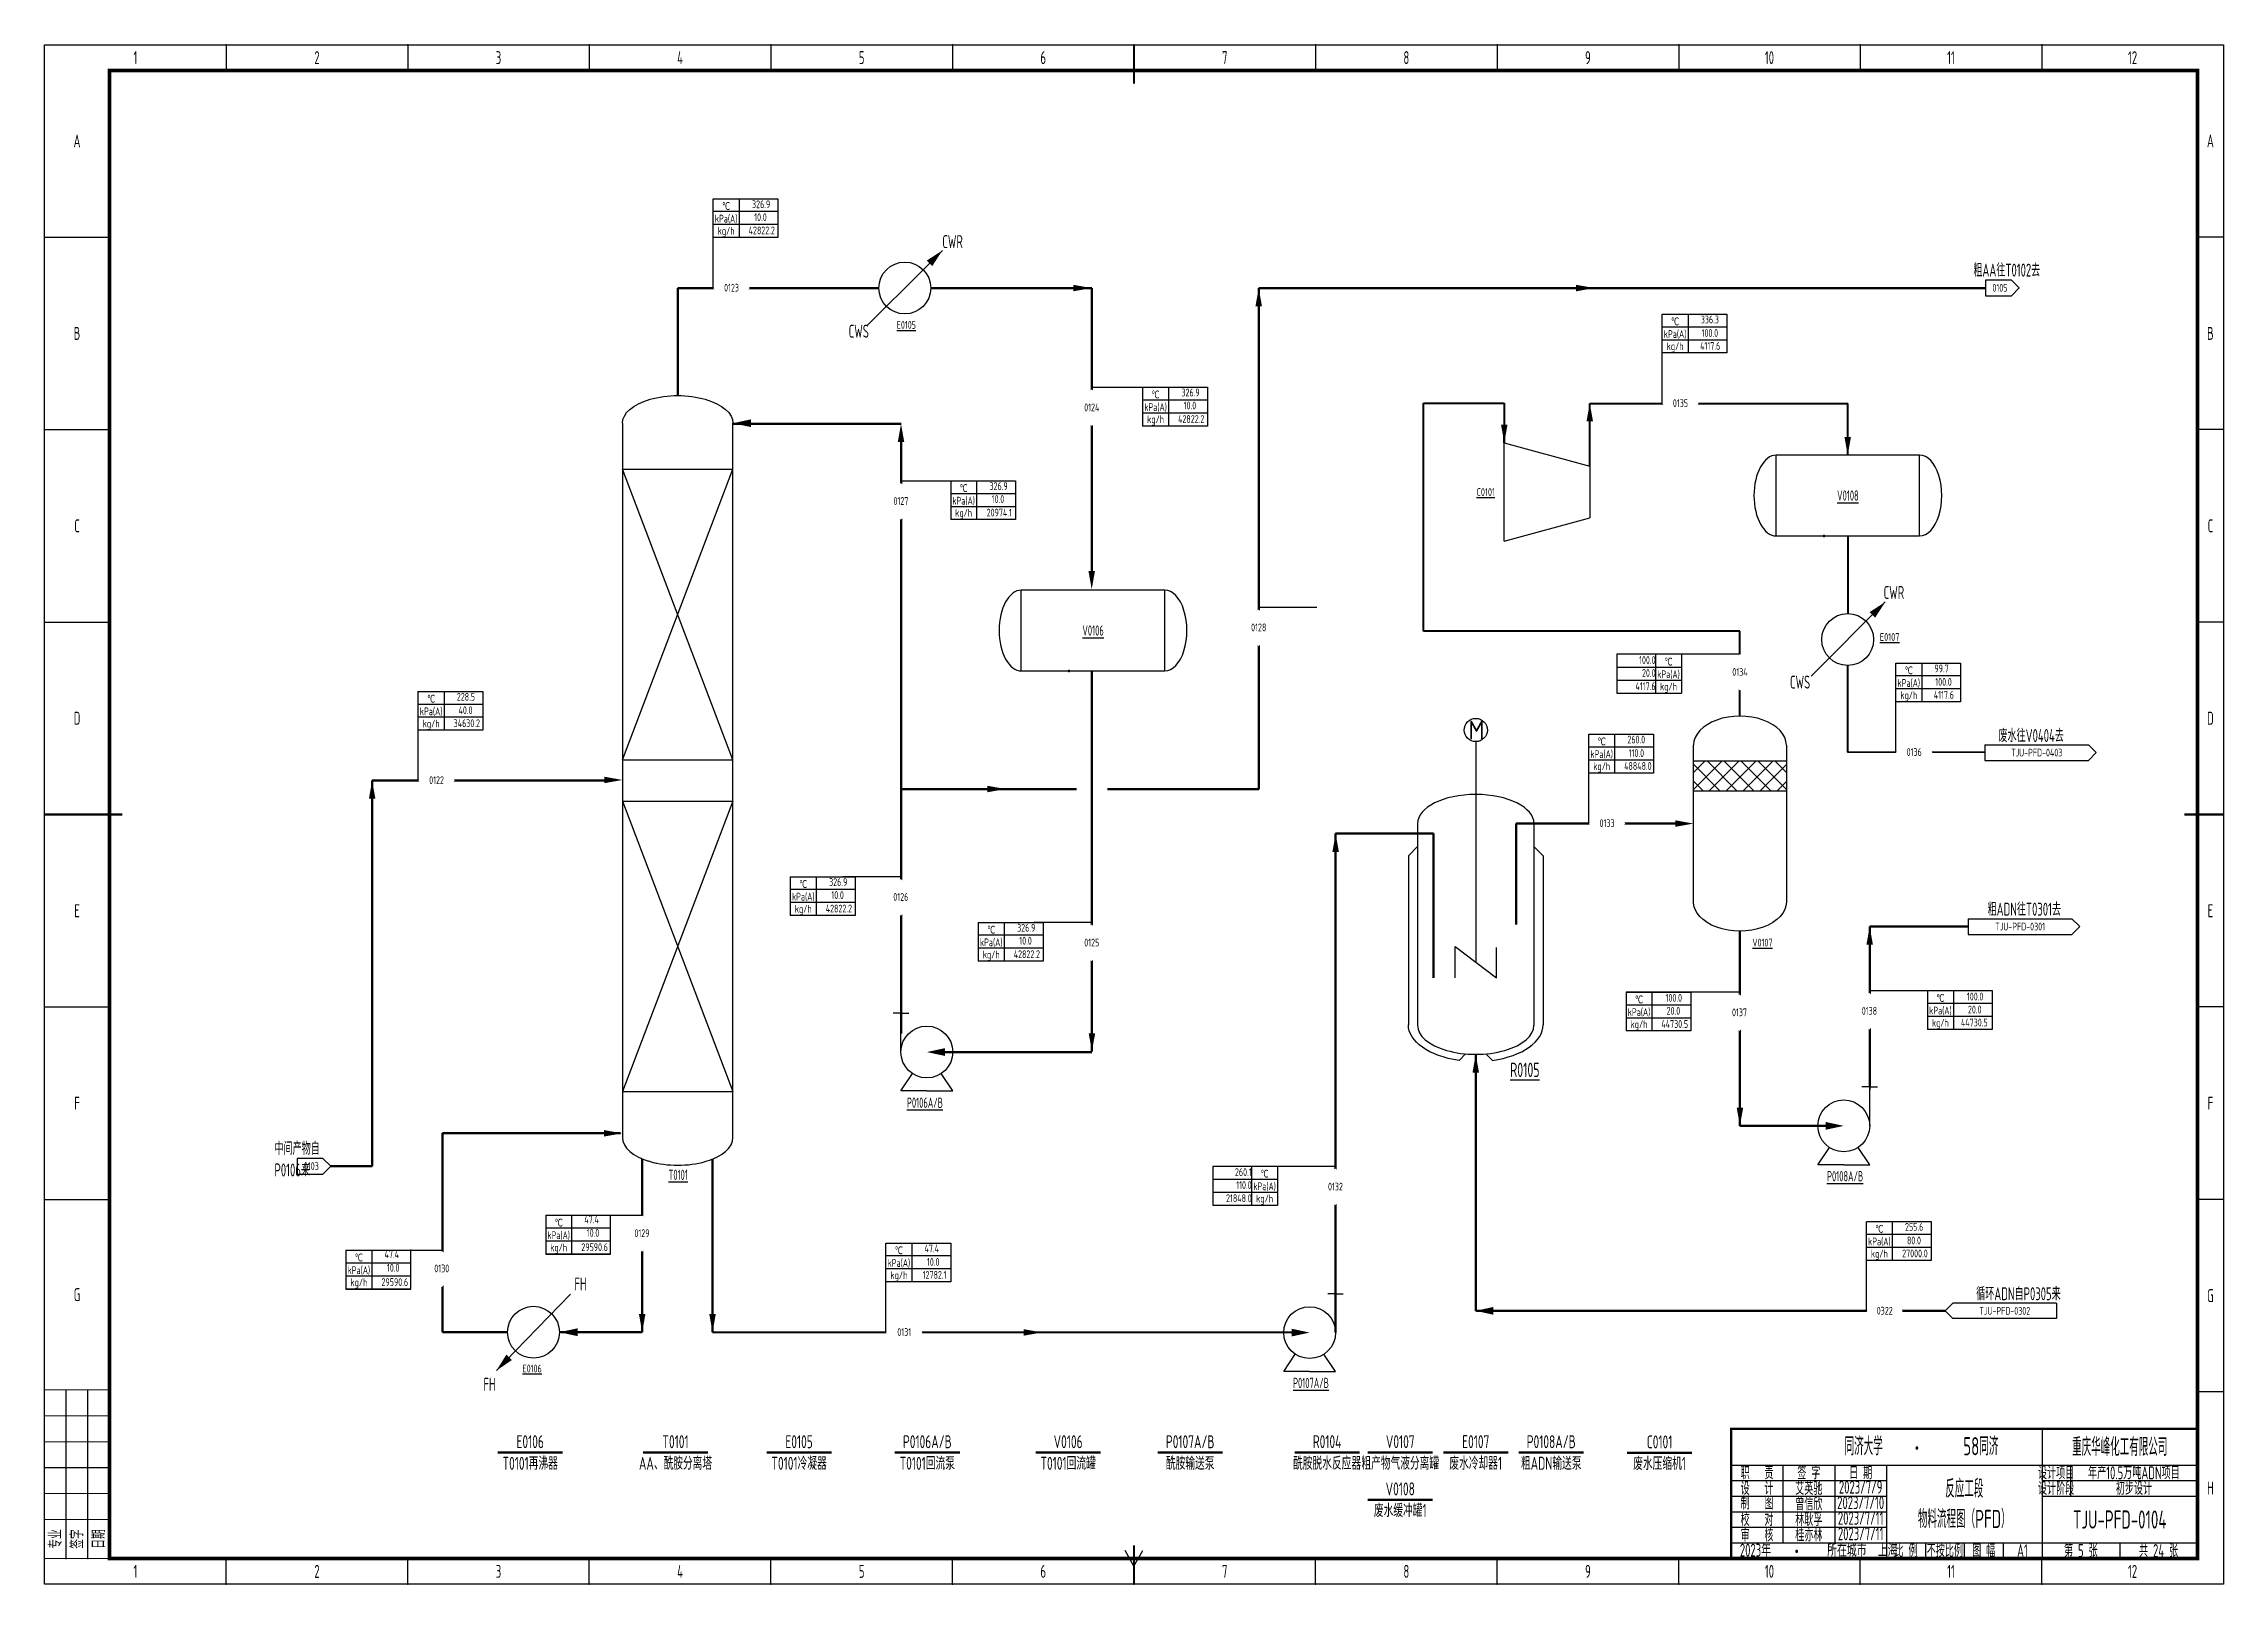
# Model space of a CAD drawing. Header units: millimetres. Extents: x 442 to 10185, y 1370 to 5122.
# Drawn here: x 4138 to 4980, y 3772 to 4367 of the extents above; entities that cross this region are included whole.
import ezdxf

# ---------------------------------------------------------------- set-up
doc = ezdxf.new("R2010")
doc.units = ezdxf.units.MM
doc.set_wipeout_variables(frame=1)
for name, color, linetype, lineweight in [('01-主物流线-粗实线', 132, 'Continuous', 80), ('01-文本 @ 1', 7, 'Continuous', 25), ('02-次要物流线-中粗线', 30, 'Continuous', 40), ('03-设备外轮廓线-细实线', 7, 'Continuous', 25), ('04-设备内部件-细实线', 181, 'Continuous', 25), ('05-图框与标题栏', 7, 'Continuous', 25), ('06-箭头', 7, 'Continuous', 25), ('07-箭头', 7, 'Continuous', 25), ('08-进出物流标志', 7, 'Continuous', 25), ('09-文本', 7, 'Continuous', 25), ('10-流股代号', 21, 'Continuous', 25), ('12-设备位号线', 7, 'Continuous', 80), ('15-物流表及物流信息标识', 7, 'Continuous', 25), ('17-文字（修改）', 7, 'Continuous', 15)]:
    doc.layers.add(name, color=color, linetype=linetype, lineweight=lineweight)
doc.layers.add('TITLE', color=7, linetype='Continuous')
doc.styles.add('3-gbcbig', font='gbenor.shx', dxfattribs={"width": 0.7, "height": 3, "bigfont": 'gbcbig.shx'})
doc.styles.add('5-gbcbig', font='gbenor.shx', dxfattribs={"width": 0.7, "height": 5, "bigfont": 'gbcbig.shx'})
doc.styles.add('5号字', font='gbenor.shx', dxfattribs={"height": 5, "bigfont": 'gbcbig.shx'})
doc.styles.add('7-gbcbig', font='gbenor.shx', dxfattribs={"width": 0.7, "height": 7, "bigfont": 'gbcbig.shx'})
doc.styles.add('EQ55', font='gbenor.shx', dxfattribs={"width": 0.75, "height": 5, "bigfont": 'gbcbig.shx'})
doc.styles.get("Standard").update_dxf_attribs({"font": 'arial.ttf'})
doc.styles.add('工程字', font='gbenor.shx', dxfattribs={"bigfont": 'gbcbig.shx'})

msp = doc.modelspace()

# ---------------------------------------------------------------- texts
at = {"style": '5号字'}
msp.add_text('M', height=7.29, dxfattribs=at).set_placement((4688.28, 4098.56))
at = {"color": 5, "char_height": 5, "width": 65.9276, "attachment_point": 5, "style": '5-gbcbig'}
for s, insert in [('CWR', (4489.06, 4290.62)), ('CWS', (4452.85, 4256.07)), ('CWR', (4852.42, 4155.26)), ('CWS', (4816.21, 4120.7))]:
    msp.add_mtext(s, dxfattribs=dict(at, insert=insert))
at = {"attachment_point": 5, "style": '3-gbcbig'}
for s, width, gutter_width, heights, insert, char_height in [('{\\LE0105}', 12.7249, 35, [0], (4471.22, 4258.48), 3), ('{\\LV0108}', 16.7749, 46.14, [16.01], (4834.66, 4192.67), 3.955), ('{\\LV0106}', 16.7749, 46.14, [16.01], (4543.29, 4140.59), 3.955), ('{\\LV0107}', 12.7249, 35, [12.14], (4801.67, 4020.18), 3), ('{\\LR0105}', 23.5454, 64.76, [22.47], (4709.97, 3971.08), 5.551), ('{\\LP0106A/B}', 16.7749, 46.14, [16.01], (4478.38, 3958.41), 3.9548), ('{\\LT0101}', 16.7749, 46.14, [16.01], (4383.15, 3930.6), 3.955), ('{\\LP0108A/B}', 16.7749, 46.14, [16.01], (4833.57, 3930.06), 3.9548), ('{\\LE0106}', 12.7249, 35, [0], (4326.76, 3855.86), 3), ('{\\LP0107A/B}', 16.7749, 46.14, [16.01], (4627.39, 3850.3), 3.9548)]:
    msp.add_mtext_dynamic_manual_height_columns(s, width=width, gutter_width=gutter_width, heights=heights, dxfattribs=dict(at, insert=insert, char_height=char_height))
at = {"color": 1, "char_height": 5, "width": 65.9276, "attachment_point": 5, "style": '5-gbcbig'}
for insert in [(4345.42, 3888.44), (4310.3, 3849.78)]:
    msp.add_mtext('FH', dxfattribs=dict(at, insert=insert))
at = {"layer": '01-文本 @ 1', "char_height": 3, "attachment_point": 5, "style": 'EQ55'}
for s, insert in [('{\\LC0101}', (4694.89, 4194.01)), ('{\\LE0107}', (4850.77, 4138.08))]:
    msp.add_mtext_dynamic_manual_height_columns(s, width=28.0799, gutter_width=25, heights=[2.5], dxfattribs=dict(at, insert=insert))
at = {"layer": '05-图框与标题栏', "attachment_point": 5}
for s, width, gutter_width, heights, insert, char_height, style in [('1', 70.0833, 25, [0], (4173.63, 4361.61), 5, '5-gbcbig'), ('2', 70.0833, 12.5, [0], (4243.72, 4361.61), 5, '5-gbcbig'), ('3', 70.0833, 25, [0], (4313.8, 4361.61), 5, '5-gbcbig'), ('4', 70.0833, 25, [0], (4383.88, 4361.61), 5, '5-gbcbig'), ('5', 70.0833, 25, [0], (4453.97, 4361.61), 5, '5-gbcbig'), ('6', 70.0833, 25, [0], (4524.05, 4361.61), 5, '5-gbcbig'), ('7', 70.0833, 25, [0], (4594.13, 4361.61), 5, '5-gbcbig'), ('8', 70.0833, 25, [0], (4664.22, 4361.61), 5, '5-gbcbig'), ('9', 70.0833, 25, [0], (4734.3, 4361.61), 5, '5-gbcbig'), ('10', 70.0833, 25, [0], (4804.38, 4361.61), 5, '5-gbcbig'), ('11', 70.0833, 25, [0], (4874.47, 4361.61), 5, '5-gbcbig'), ('12', 70.0833, 25, [0], (4944.55, 4361.61), 5, '5-gbcbig'), ('A', 25, 25, [0], (4151.09, 4329.48), 5, '5-gbcbig'), ('A', 10, 25, [0], (4974.59, 4329.48), 5, '5-gbcbig'), ('B', 25, 25, [0], (4151.09, 4255.23), 5, '5-gbcbig'), ('B', 10, 25, [0], (4974.59, 4255.23), 5, '5-gbcbig'), ('C', 25, 25, [0], (4151.09, 4180.98), 5, '5-gbcbig'), ('C', 10, 25, [0], (4974.59, 4180.98), 5, '5-gbcbig'), ('D', 25, 25, [0], (4151.09, 4106.73), 5, '5-gbcbig'), ('D', 10, 25, [0], (4974.59, 4106.73), 5, '5-gbcbig'), ('E', 25, 25, [0], (4151.09, 4032.48), 5, '5-gbcbig'), ('E', 10, 25, [0], (4974.59, 4032.48), 5, '5-gbcbig'), ('F', 25, 25, [0], (4151.09, 3958.23), 5, '5-gbcbig'), ('F', 10, 25, [0], (4974.59, 3958.23), 5, '5-gbcbig'), ('G', 25, 25, [0], (4151.09, 3884.36), 5, '5-gbcbig'), ('G', 10, 25, [0], (4974.59, 3883.98), 5, '5-gbcbig'), ('重庆华峰化工有限公司', 60, 25, [0], (4939.59, 3825.61), 7, '7-gbcbig'), ('职   责', 20, 25, [0], (4799.59, 3815.61), 5, '5-gbcbig'), ('签 字', 20, 25, [0], (4819.59, 3815.61), 5, '5-gbcbig'), ('日 期', 20, 25, [0], (4839.59, 3815.61), 5, '5-gbcbig'), ('设计项目', 15, 25, [0], (4915.04, 3815.61), 5, '5-gbcbig'), ('设   计', 20, 25, [0], (4799.59, 3809.61), 5, '5-gbcbig'), ('制   图', 20, 25, [0], (4799.59, 3803.97), 5, '5-gbcbig'), ('艾英驰', 20, 25, [0], (4819.59, 3809.61), 5, '5-gbcbig'), ('曾信欣', 20, 25, [0], (4819.59, 3803.61), 5, '5-gbcbig'), ('2023/7/10', 20, 25, [0], (4839.59, 3804.11), 5, '5-gbcbig'), ('2023/7/9', 20, 25, [0], (4839.59, 3810.11), 5, '5-gbcbig'), ('设计阶段', 15, 25, [0], (4915.04, 3809.61), 5, '5-gbcbig'), ('H', 10, 25, [0], (4974.59, 3809.73), 5, '5-gbcbig'), ('校   对', 20, 25, [0], (4799.59, 3797.61), 5, '5-gbcbig'), ('林耿孚', 20, 25, [0], (4819.59, 3797.61), 5, '5-gbcbig'), ('2023/7/11', 20, 25, [0], (4839.59, 3798.11), 5, '5-gbcbig'), ('TJU-PFD-0104', 60, 25, [12.52], (4939.59, 3797.61), 7, '7-gbcbig'), ('审   核', 20, 25, [0], (4799.59, 3791.61), 5, '5-gbcbig'), ('桂亦林', 20, 25, [0], (4819.59, 3791.61), 5, '5-gbcbig'), ('2023/7/11', 20, 25, [0], (4839.59, 3792.11), 5, '5-gbcbig'), ('比 例', 15, 25, [0], (4857.09, 3785.61), 5, '5-gbcbig'), ('不按比例', 15, 25, [0], (4872.09, 3785.61), 5, '5-gbcbig'), ('图 幅', 15, 25, [0], (4887.09, 3785.61), 5, '5-gbcbig'), ('A1', 14.9167, 25, [0], (4902.05, 3785.61), 5, '5-gbcbig'), ('第 5 张', 30, 25, [0], (4924.59, 3785.61), 5, '5-gbcbig'), ('共 24 张', 30, 25, [0], (4954.59, 3785.61), 5, '5-gbcbig'), ('1', 70.0833, 25, [0], (4173.63, 3777.61), 5, '5-gbcbig'), ('2', 70.0833, 25, [0], (4243.72, 3777.61), 5, '5-gbcbig'), ('3', 70.0833, 25, [0], (4313.8, 3777.61), 5, '5-gbcbig'), ('4', 70.0833, 25, [0], (4383.88, 3777.61), 5, '5-gbcbig'), ('5', 70.0833, 25, [0], (4453.97, 3777.61), 5, '5-gbcbig'), ('6', 70.0833, 25, [0], (4524.05, 3777.61), 5, '5-gbcbig'), ('7', 70.0833, 25, [0], (4594.13, 3777.61), 5, '5-gbcbig'), ('8', 70.0833, 25, [0], (4664.22, 3777.61), 5, '5-gbcbig'), ('9', 70.0833, 25, [0], (4734.3, 3777.61), 5, '5-gbcbig'), ('10', 70.0833, 25, [0], (4804.38, 3777.61), 5, '5-gbcbig'), ('11', 70.0833, 25, [0], (4874.47, 3777.61), 5, '5-gbcbig'), ('12', 70.0833, 25, [0], (4944.55, 3777.61), 5, '5-gbcbig')]:
    msp.add_mtext_dynamic_manual_height_columns(s, width=width, gutter_width=gutter_width, heights=heights, dxfattribs=dict(at, insert=insert, char_height=char_height, style=style))
at = {"layer": '05-图框与标题栏'}
for s, insert, char_height, width, attachment_point, style in [('\\pi5.78018;同济大学             ', (4827.62, 3825.88), 7, 32.2593, 4, '7-gbcbig'), ('58同济          ', (4885.96, 3825.88), 7, 32.2593, 5, '7-gbcbig'), (' 2023{\\W0.8;年          所在城市  上海}', (4791.07, 3785.77), 5, 67.5295, 4, '5-gbcbig'), ('{\\fFangSong|b0|i0|c134|p49;\\W0.8;·}', (4812.16, 3787.75), 5, 18.9039, 1, '5-gbcbig')]:
    msp.add_mtext(s, dxfattribs=dict(at, insert=insert, char_height=char_height, width=width, attachment_point=attachment_point, style=style))
at = {"layer": '05-图框与标题栏', "insert": (4858.59, 3827.61), "char_height": 5, "width": 31.5065, "attachment_point": 1}
msp.add_mtext('{\\fFangSong|b0|i0|c134|p49;\\W0.8;·}', dxfattribs=at)
at = {"layer": '05-图框与标题栏', "char_height": 5, "attachment_point": 5, "rotation": 90, "style": '工程字'}
for s, insert in [('专业', (4142.76, 3790.11)), ('签字', (4151.09, 3790.11)), ('日期', (4159.42, 3790.11))]:
    msp.add_mtext_dynamic_manual_height_columns(s, width=8.3333, gutter_width=25, heights=[0], dxfattribs=dict(at, insert=insert))
at = {"layer": '09-文本'}
for s, width, gutter_width, heights, insert, char_height, attachment_point, style in [('粗AA往T0102去', 44.9157, 12.5, [5.33], (4883.09, 4279.63), 5, 4, '5-gbcbig'), ('0105', 40, 12.5, [0], (4893.36, 4272.81), 3, 5, '3-gbcbig'), ('废水往V0404去', 40, 12.5, [0], (4918.03, 4100.06), 5, 6, '5-gbcbig'), ('TJU-PFD-0403', 40, 12.5, [0], (4907.56, 4093.49), 3, 5, '3-gbcbig'), ('粗ADN往T0301去', 40, 12.5, [0], (4916.93, 4033.06), 5, 6, '5-gbcbig'), ('TJU-PFD-0301', 40, 12.5, [0], (4901.15, 4026.37), 3, 5, '3-gbcbig'), ('中间产物自P0106来', 27.3168, 35, [11.23], (4227.31, 3943.3), 5, 1, '5-gbcbig'), ('0103', 40, 12.5, [0], (4241.53, 3933.95), 3, 5, '3-gbcbig'), ('循环ADN自P0305来', 40, 12.5, [0], (4916.8, 3884.69), 5, 6, '5-gbcbig'), ('TJU-PFD-0302', 40, 12.5, [0], (4895.23, 3878.12), 3, 5, '3-gbcbig'), ('{\\W0.75;E0106}\\P{\\A1;\\W0.75;T0101再沸器}', 59.0038, 12.5, [13.66], (4326.02, 3823.46), 5, 5, '5-gbcbig'), ('{\\W0.75;T0101}\\P{\\A1;\\W0.75;AA、酰胺分离塔}', 59.0038, 12.5, [0], (4382.12, 3823.46), 5, 5, '5-gbcbig'), ('{\\W0.75;E0105\\P\\A1;T0101冷凝器}', 59.0038, 12.5, [0], (4429.81, 3823.46), 5, 5, '5-gbcbig'), ('{\\W0.75;P0106A/B}\\P{\\A1;\\W0.75;T0101回流泵}', 59.0038, 12.5, [0], (4479.31, 3823.46), 5, 5, '5-gbcbig'), ('{\\W0.75;V0106}\\P{\\A1;\\W0.75;T0101回流罐}', 59.0038, 12.5, [0], (4533.66, 3823.46), 5, 5, '5-gbcbig'), ('{\\W0.75;P0107A/B}\\P{\\A1;\\W0.75;酰胺输送泵}', 59.0038, 12.5, [0], (4580.78, 3823.46), 5, 5, '5-gbcbig'), ('{\\W0.75;R0104}\\P{\\A1;\\W0.75;酰胺脱水反应器}', 59.0038, 12.5, [0], (4633.62, 3823.46), 5, 5, '5-gbcbig'), ('{\\W0.75;V0107}\\P{\\A1;\\W0.75;粗产物气液分离罐}', 59.0038, 12.5, [0], (4661.87, 3823.46), 5, 5, '5-gbcbig'), ('{\\W0.75;E0107}\\P{\\A1;\\W0.75;废水冷却器1}', 59.0038, 12.5, [0], (4691.01, 3823.46), 5, 5, '5-gbcbig'), ('{\\W0.75;P0108A/B\\P\\A1;粗ADN输送泵}', 59.0038, 12.5, [0], (4720.15, 3823.46), 5, 5, '5-gbcbig'), ('{\\W0.75;C0101\\P\\A1;废水压缩机1}', 59.0038, 12.5, [0], (4761.97, 3823.37), 5, 5, '5-gbcbig'), ('反应工段\\P物料流程图（PFD）', 60, 12.5, [0], (4879.59, 3803.61), 7, 5, '7-gbcbig'), ('年产10.5万吨ADN项目', 49.0599, 35, [0], (4945.06, 3815.61), 5, 5, '5-gbcbig'), ('{\\W0.75;V0108}\\P{\\A1;\\W0.75;废水缓冲罐1}', 59.0038, 12.5, [0], (4661.87, 3805.24), 5, 5, '5-gbcbig'), ('初步设计', 48.9999, 12.5, [0], (4945.09, 3809.61), 5, 5, '5-gbcbig')]:
    msp.add_mtext_dynamic_manual_height_columns(s, width=width, gutter_width=gutter_width, heights=heights, dxfattribs=dict(at, insert=insert, char_height=char_height, attachment_point=attachment_point, style=style))
at = {"layer": '15-物流表及物流信息标识', "char_height": 3, "style": '3-gbcbig'}
for s, width, heights, insert, attachment_point in [('℃', 10, [0], (4401.65, 4304.34), 5), ('\\pi4.98736;326.9', 15, [0], (4406.65, 4306.53), 1), ('kPa(A)', 10, [0], (4401.65, 4299.34), 5), ('kg/h', 10, [0], (4401.65, 4294.34), 5), ('\\pi3.68495;42822.2', 15, [0], (4406.65, 4296.45), 1), ('\\pi5.83681;10.0', 15, [0], (4406.65, 4301.53), 1), ('℃', 10, [0], (4767.96, 4259.82), 5), ('kPa(A)', 10, [0], (4767.96, 4254.82), 5), ('kg/h', 10, [0], (4767.96, 4249.82), 5), ('\\pi4.65659;4117.6', 15, [0], (4772.96, 4251.87), 1), ('kPa(A)', 10, [0], (4567.42, 4226.63), 5), ('℃', 10, [0], (4567.42, 4231.63), 5), ('\\pi4.98736;326.9', 15, [0], (4572.42, 4233.91), 1), ('\\pi5.83681;10.0', 15, [0], (4572.42, 4228.91), 1), ('kg/h', 10, [0], (4567.42, 4221.63), 5), ('\\pi3.68495;42822.2', 15, [0], (4572.42, 4223.68), 1), ('kPa(A)', 10, [0], (4493.33, 4190.52), 5), ('℃', 10, [0], (4493.33, 4195.52), 5), ('\\pi4.98736;326.9', 15, [0], (4498.33, 4197.8), 1), ('\\pi5.83681;10.0', 15, [0], (4498.33, 4192.8), 1), ('kg/h', 10, [0], (4493.33, 4185.52), 5), ('\\pi3.88722;20974.1', 15, [0], (4498.33, 4187.58), 1), ('100.0', 15, [0], (4760.43, 4130.7), 3), ('20.0', 15, [0], (4760.43, 4125.7), 3), ('kPa(A)', 10, [0], (4765.43, 4123.56), 5), ('℃', 10, [0], (4765.43, 4128.56), 5), ('℃', 10, [0], (4858.17, 4125.2), 5), ('4117.6', 15, [0], (4760.43, 4120.61), 3), ('kg/h', 10, [0], (4765.43, 4118.56), 5), ('kPa(A)', 10, [0], (4858.17, 4120.2), 5), ('kg/h', 10, [0], (4858.17, 4115.2), 5), ('\\pi4.65659;4117.6', 15, [0], (4863.17, 4117.26), 1), ('kPa(A)', 10, [0], (4287.78, 4109.26), 5), ('℃', 10, [0], (4287.78, 4114.26), 5), ('kg/h', 10, [0], (4287.78, 4104.26), 5), ('\\pi3.68495;34630.2', 15, [0], (4292.78, 4106.32), 1), ('kPa(A)', 10, [0], (4739.63, 4092.77), 5), ('℃', 10, [0], (4739.63, 4097.77), 5), ('kg/h', 10, [0], (4739.63, 4087.77), 5), ('\\pi3.64931;48848.0', 15, [0], (4744.63, 4089.82), 1), ('℃', 10, [0], (4431.42, 4042.77), 5), ('\\pi4.98736;326.9', 15, [0], (4436.42, 4045.04), 1), ('kPa(A)', 10, [0], (4431.42, 4037.77), 5), ('kg/h', 10, [0], (4431.42, 4032.77), 5), ('\\pi3.68495;42822.2', 15, [0], (4436.42, 4034.82), 1), ('\\pi5.83681;10.0', 15, [0], (4436.42, 4040.04), 1), ('℃', 10, [0], (4503.98, 4025.15), 5), ('\\pi4.98736;326.9', 15, [0], (4508.98, 4027.42), 1), ('kPa(A)', 10, [0], (4503.98, 4020.15), 5), ('kg/h', 10, [0], (4503.98, 4015.15), 5), ('\\pi3.68495;42822.2', 15, [0], (4508.98, 4017.2), 1), ('\\pi5.83681;10.0', 15, [0], (4508.98, 4022.42), 1), ('℃', 10, [0], (4754.04, 3998.24), 5), ('\\pi5.22431;100.0', 15, [3.36], (4759.04, 4000.38), 1), ('℃', 10, [0], (4870.37, 3998.82), 5), ('\\pi5.22431;100.0', 15, [0], (4875.37, 4000.87), 1), ('kPa(A)', 10, [0], (4754.04, 3993.24), 5), ('kg/h', 10, [0], (4754.04, 3988.24), 5), ('\\pi3.61376;44730.5', 15, [0], (4759.04, 3990.29), 1), ('\\pi5.63959;20.0', 15, [0], (4759.04, 3995.38), 1), ('kPa(A)', 10, [0], (4870.37, 3993.82), 5), ('kg/h', 10, [0], (4870.37, 3988.82), 5), ('\\pi1.5; 44730.5^I', 15, [0], (4875.37, 3990.87), 1), ('\\pi5.63959;20.0', 15, [0], (4875.37, 3995.87), 1), ('260.1', 15, [0], (4604.51, 3933.15), 3), ('℃', 10, [0], (4609.51, 3931.02), 5), ('21848.0', 15, [0], (4604.51, 3923.07), 3), ('110.0', 15, [0], (4604.51, 3928.15), 3), ('kPa(A)', 10, [0], (4609.51, 3926.02), 5), ('kg/h', 10, [0], (4609.51, 3921.02), 5), ('kPa(A)', 10, [0], (4337.01, 3907.14), 5), ('℃', 10, [0], (4337.01, 3912.14), 5), ('kPa(A)', 10, [0], (4846.8, 3904.73), 5), ('℃', 10, [0], (4846.8, 3909.73), 5), ('℃', 10, [0], (4259.88, 3898.68), 5), ('kg/h', 10, [0], (4337.01, 3902.14), 5), ('\\pi3.75326;29590.6', 15, [0], (4342.01, 3904.19), 1), ('kPa(A)', 10, [0], (4468.33, 3896.44), 5), ('℃', 10, [0], (4468.33, 3901.44), 5), ('kg/h', 10, [0], (4846.8, 3899.73), 5), ('\\pi3.80209;27000.0', 15, [0], (4851.8, 3901.78), 1), ('kPa(A)', 10, [0], (4259.88, 3893.68), 5), ('kg/h', 10, [0], (4259.88, 3888.68), 5), ('\\pi3.75326;29590.6', 15, [0], (4264.88, 3890.73), 1), ('kg/h', 10, [0], (4468.33, 3891.44), 5), ('\\pi4.175;12782.1', 15, [0], (4473.33, 3893.49), 1)]:
    msp.add_mtext_dynamic_manual_height_columns(s, width=width, gutter_width=25, heights=heights, dxfattribs=dict(at, insert=insert, attachment_point=attachment_point))
at = {"layer": '17-文字（修改）', "char_height": 3, "attachment_point": 1, "style": '3-gbcbig'}
for s, insert in [('336.3', (4777.87, 4262.07)), ('\\pi5.22431;100.0', (4772.96, 4256.87)), ('99.7', (4868.08, 4127.46)), ('228.5', (4297.69, 4116.52)), ('\\pi5.22431;100.0', (4863.17, 4122.26)), ('\\pi5.57431;40.0', (4292.78, 4111.32)), ('260.0', (4749.53, 4100.02)), ('\\pi5.39931;110.0', (4744.63, 4094.82)), ('47.4', (4346.92, 3914.91)), ('\\pi5.83681;10.0', (4342.01, 3909.7)), ('255.6', (4856.71, 3911.99)), ('\\pi5.66181;80.0', (4851.8, 3906.78)), ('47.4', (4269.79, 3901.45)), ('47.4', (4478.23, 3903.69)), ('\\pi5.83681;10.0', (4473.33, 3898.49)), ('\\pi5.83681;10.0', (4264.88, 3896.25))]:
    msp.add_mtext_dynamic_manual_height_columns(s, width=15, gutter_width=25, heights=[0], dxfattribs=dict(at, insert=insert))

# ---------------------------------------------------------------- blocks, each defined once
blk = doc.blocks.new('箭头')
at = {"layer": '07-箭头'}
blk.add_lwpolyline([(0, 0, 0, 2.5, 0), (-7, 0, 2.5, 2.5, 0)], format="xyseb", dxfattribs=at)

# ---------------------------------------------------------------- hatches: boundary and pattern name
at = {"layer": '04-设备内部件-细实线'}
h = msp.add_hatch(dxfattribs=at)
h.set_pattern_fill('ANSI37', color=256, scale=1.456758)
h.set_pattern_definition([(45, (2883.0433, -952.499), (-3.270514, 3.270514), []), (135, (2883.0433, -952.499), (-3.270514, -3.270514), [])])
h.paths.add_polyline_path([(4810.92, 4078.75), (4810.92, 4090.3), (4775.06, 4090.3), (4775.06, 4078.75)])

# ---------------------------------------------------------------- linework, layer by layer
for p, q in [((4897.83, 4275.75), (4887.83, 4275.75)), ((4887.83, 4275.75), (4887.83, 4269.75)), ((4887.83, 4269.75), (4897.83, 4269.75)), ((4900.83, 4272.75), (4897.83, 4275.75)), ((4897.83, 4269.75), (4900.83, 4272.75)), ((4361.62, 4220.56), (4361.62, 3944.97)), ((4404.28, 3944.97), (4404.28, 4220.56)), ((4806.97, 4177.1), (4862.34, 4177.1)), ((4515.6, 4125.02), (4570.97, 4125.02)), ((4469.12, 3992.96), (4469.12, 3991.84)), ((4843.07, 3964.49), (4843.07, 3963.36)), ((4246, 3936.89), (4236, 3936.89)), ((4236, 3936.89), (4236, 3930.89)), ((4249, 3933.89), (4246, 3936.89)), ((4246, 3930.89), (4249, 3933.89)), ((4236, 3930.89), (4246, 3930.89)), ((4636.89, 3884.73), (4636.89, 3883.6))]:
    msp.add_line(p, q)
for points in [[(4404.28, 4220.56, 0, 3, 0), (4411.28, 4220.56, 3, 3, 0)], [(4479.12, 3977.96, 0, 3, 0), (4486.12, 3977.96, 3, 3, 0)], [(4833.07, 3949.49, 0, 3, 0), (4826.07, 3949.49, 3, 3, 0)], [(4626.89, 3869.73, 0, 3, 0), (4619.89, 3869.73, 3, 3, 0)]]:
    msp.add_lwpolyline(points, format="xyseb")
msp.add_circle((4691.01, 4102.2), 4.48)
at = {"extrusion": (0, 0, -1)}
msp.add_ellipse((4382.95, 4220.56), major_axis=(-21.33, 0), ratio=0.5, start_param=0, end_param=3.141593, dxfattribs=at)
for centre, start_param, end_param in [((4382.95, 3944.97), 0, 3.141593), ((4382.83, 3945), 0.880765, 1.197941)]:
    msp.add_ellipse(centre, major_axis=(-21.33, 0), ratio=0.5, start_param=start_param, end_param=end_param)
at = {"layer": '01-主物流线-粗实线'}
for p, q in [((4382.95, 4272.71), (4384.93, 4272.71)), ((4382.95, 4231.23), (4382.95, 4272.71)), ((4384.93, 4272.71), (4416.53, 4272.71)), ((4416.53, 4272.71), (4428.62, 4272.72)), ((4428.62, 4272.72), (4460.62, 4272.72)), ((4480.62, 4272.71), (4530.27, 4272.71)), ((4542.77, 4272.71), (4530.27, 4272.71)), ((4542.77, 4163.49), (4542.77, 4272.71)), ((4607.23, 4272.71), (4887.64, 4272.71)), ((4607.23, 4079.44), (4607.23, 4272.71)), ((4456.65, 4220.32), (4404.28, 4220.32)), ((4456.65, 4220.32), (4469.16, 4220.32)), ((4702.02, 4213.02), (4702.02, 4218.29)), ((4469.16, 4144.32), (4469.16, 4213.32)), ((4469.16, 3985.08), (4469.16, 4144.32)), ((4542.85, 4125.02), (4542.85, 3985.3)), ((4265.01, 4082.75), (4354.62, 4082.75)), ((4265.01, 3933.89), (4265.01, 4082.75)), ((4469.16, 4079.44), (4536.9, 4079.44)), ((4548.92, 4079.44), (4607.23, 4079.44)), ((4706.63, 4027.12), (4706.63, 4066.11)), ((4706.63, 4066.11), (4740.62, 4066.11)), ((4740.62, 4066.11), (4768.06, 4066.11)), ((4636.93, 4062.28), (4674.68, 4062.28)), ((4636.93, 3932.92), (4636.93, 4062.28)), ((4674.68, 4062.28), (4674.68, 4006.58)), ((4792.99, 4024.65), (4792.99, 3949.49)), ((4843.07, 3964.49), (4843.07, 4026.37)), ((4843.07, 4026.37), (4881.15, 4026.37)), ((4636.93, 3994.41), (4636.93, 3869.8)), ((4542.85, 3978.19), (4542.85, 3985.3)), ((4486.12, 3977.96), (4542.85, 3977.96)), ((4691.01, 3977.09), (4691.01, 3878.12)), ((4826.07, 3949.49), (4792.99, 3949.49)), ((4843.07, 3949.58), (4843.07, 3949.58)), ((4843.07, 3949.56), (4843.11, 3949.56)), ((4292.12, 3946.61), (4360.87, 3946.61)), ((4292.12, 3902.13), (4292.12, 3946.61)), ((4249, 3933.89), (4265.01, 3933.89)), ((4369.25, 3936.77), (4369.25, 3913.73)), ((4396.4, 3936.77), (4396.4, 3913.73)), ((4396.4, 3913.73), (4396.4, 3869.87)), ((4292.12, 3869.87), (4292.12, 3902.13)), ((4369.25, 3902.13), (4369.25, 3869.87)), ((4691.01, 3878.12), (4799.87, 3878.12)), ((4799.87, 3878.12), (4872.23, 3878.12)), ((4317.28, 3869.87), (4292.12, 3869.87)), ((4350.03, 3869.87), (4337.28, 3869.87)), ((4369.25, 3869.87), (4350.03, 3869.87)), ((4396.4, 3869.87), (4619.89, 3869.73)), ((4636.89, 3869.82), (4636.89, 3869.82)), ((4636.89, 3869.8), (4636.93, 3869.8))]:
    msp.add_line(p, q, dxfattribs=at)
for p in [(4825.43, 4177.1), (4534.06, 4125.02)]:
    msp.add_point(p, dxfattribs=at)
at = {"layer": '02-次要物流线-中粗线'}
for p, q in [((4670.8, 4140.28), (4670.8, 4228.32)), ((4670.8, 4228.32), (4702.02, 4228.32)), ((4702.02, 4228.32), (4702.02, 4213.02)), ((4735.02, 4228.22), (4834.59, 4228.22)), ((4735.02, 4204.02), (4735.02, 4228.22)), ((4834.56, 4228.22), (4834.56, 4208.24)), ((4834.66, 4177.1), (4834.66, 4147.11)), ((4792.99, 4140.28), (4670.8, 4140.28)), ((4792.99, 4107.57), (4792.99, 4140.28)), ((4834.56, 4127.11), (4834.56, 4093.63)), ((4887.56, 4093.49), (4834.56, 4093.63))]:
    msp.add_line(p, q, dxfattribs=at)
at = {"layer": '03-设备外轮廓线-细实线'}
for p, q in [((4477.69, 4279.79), (4485.12, 4287.22)), ((4455.98, 4258.16), (4477.73, 4279.75)), ((4702.02, 4175.02), (4702.02, 4213.02)), ((4702.02, 4213.02), (4735.02, 4204.02)), ((4735.02, 4204.02), (4735.02, 4184.02)), ((4834.56, 4208.24), (4806.97, 4208.24)), ((4862.34, 4208.24), (4834.56, 4208.24)), ((4702.02, 4175.02), (4735.02, 4184.02)), ((4570.97, 4156.15), (4515.6, 4156.15)), ((4820.45, 4122.97), (4849.09, 4151.6)), ((4775.06, 4035.85), (4775.06, 4096.36)), ((4810.92, 4096.36), (4810.92, 4035.85)), ((4668.53, 4066.11), (4668.53, 3988.33)), ((4713.49, 4066.11), (4713.49, 3988.33)), ((4668.53, 4057.22), (4665, 4053.68)), ((4665, 4053.68), (4665, 3988.5)), ((4713.49, 4057.22), (4717.03, 4053.68)), ((4717.03, 4053.68), (4717.03, 3988.5)), ((4469.12, 3992.96), (4466.12, 3992.96)), ((4469.12, 3977.96), (4469.12, 3992.96)), ((4469.12, 3992.96), (4472.12, 3992.96)), ((4684.56, 3974.73), (4687.1, 3977.26)), ((4697.46, 3974.73), (4694.93, 3977.26)), ((4469.12, 3962.96), (4473.58, 3969.64)), ((4489.12, 3962.96), (4484.67, 3969.64)), ((4479.12, 3962.96), (4469.12, 3962.96)), ((4479.12, 3962.96), (4489.12, 3962.96)), ((4843.07, 3964.49), (4840.07, 3964.49)), ((4843.07, 3949.49), (4843.07, 3964.49)), ((4843.07, 3964.49), (4846.07, 3964.49)), ((4823.07, 3934.49), (4827.52, 3941.17)), ((4843.07, 3934.49), (4838.62, 3941.17)), ((4833.07, 3934.49), (4823.07, 3934.49)), ((4833.07, 3934.49), (4843.07, 3934.49)), ((4320.33, 3862.69), (4341.54, 3884.6)), ((4636.89, 3884.73), (4633.89, 3884.73)), ((4636.89, 3869.73), (4636.89, 3884.73)), ((4636.89, 3884.73), (4639.89, 3884.73)), ((4320.33, 3862.69), (4313.02, 3855.14)), ((4616.89, 3854.73), (4621.34, 3861.41)), ((4636.89, 3854.73), (4632.43, 3861.41)), ((4626.89, 3854.73), (4616.89, 3854.73)), ((4626.89, 3854.73), (4636.89, 3854.73))]:
    msp.add_line(p, q, dxfattribs=at)
for centre in [(4470.62, 4272.72), (4834.59, 4137.11), (4479.12, 3977.96), (4833.07, 3949.49), (4327.28, 3869.87), (4626.89, 3869.73)]:
    msp.add_circle(centre, 10, dxfattribs=at)
for centre, major_axis, ratio, start_param, end_param in [((4806.97, 4192.67), (0, -15.57), 0.550347, 3.141593, 6.283185), ((4862.34, 4192.67), (0, -15.57), 0.550347, 0, 3.141593), ((4515.6, 4140.59), (0, -15.57), 0.550347, 3.141593, 6.283185), ((4570.97, 4140.59), (0, -15.57), 0.550347, 0, 3.141593), ((4792.99, 4096.36), (17.93, 0), 0.625, 0, 3.141593), ((4691.01, 4066.11), (-22.48, 0), 0.5, 3.141593, 6.283185), ((4691.01, 3988.33), (-22.48, 0), 0.5, 0, 3.141593), ((4691.01, 3988.33), (26.02, 0.17), 0.540912, 4.959467, 6.283185)]:
    msp.add_ellipse(centre, major_axis=major_axis, ratio=ratio, start_param=start_param, end_param=end_param, dxfattribs=at)
at = {"layer": '03-设备外轮廓线-细实线', "extrusion": (0, 0, -1)}
for centre, major_axis, ratio, start_param, end_param in [((4792.99, 4035.85), (17.93, 0), 0.625, 0, 3.141593), ((4691.01, 3988.33), (-26.02, 0.17), 0.540912, 4.959467, 6.283185)]:
    msp.add_ellipse(centre, major_axis=major_axis, ratio=ratio, start_param=start_param, end_param=end_param, dxfattribs=at)
at = {"layer": '04-设备内部件-细实线'}
for p, q in [((4361.62, 4202.81), (4404.28, 4202.81)), ((4361.62, 4090.76), (4404.28, 4202.81)), ((4404.28, 4090.76), (4361.62, 4202.81)), ((4806.97, 4177.1), (4806.97, 4208.24)), ((4862.34, 4177.1), (4862.34, 4208.24)), ((4515.6, 4125.02), (4515.6, 4156.15)), ((4570.97, 4125.02), (4570.97, 4156.15)), ((4691.01, 4097.72), (4691.01, 4012.67)), ((4361.62, 4090.76), (4404.28, 4090.76)), ((4775.06, 4090.3), (4810.92, 4090.3)), ((4361.62, 4074.78), (4404.28, 4074.78)), ((4361.62, 4074.78), (4404.28, 3962.72)), ((4404.28, 4074.78), (4361.62, 3962.72)), ((4775.06, 4078.75), (4810.92, 4078.75)), ((4683.01, 4006.61), (4683.01, 4018.73)), ((4683.01, 4018.73), (4699.02, 4006.61)), ((4699.02, 4006.61), (4699.02, 4018.24)), ((4361.62, 3962.72), (4404.28, 3962.72))]:
    msp.add_line(p, q, dxfattribs=at)
at = {"layer": '05-图框与标题栏'}
for p, q in [((4208.67, 4366.61), (4208.67, 4356.61)), ((4278.76, 4366.61), (4278.76, 4356.61)), ((4348.84, 4366.61), (4348.84, 4356.61)), ((4418.92, 4366.61), (4418.92, 4356.61)), ((4489.01, 4366.61), (4489.01, 4356.61)), ((4629.17, 4366.61), (4629.17, 4356.61)), ((4699.26, 4366.61), (4699.26, 4356.61)), ((4769.34, 4366.61), (4769.34, 4356.61)), ((4839.42, 4366.61), (4839.42, 4356.61)), ((4909.51, 4366.61), (4909.51, 4356.61)), ((4138.59, 4292.36), (4163.59, 4292.36)), ((4979.59, 4292.36), (4969.59, 4292.36)), ((4138.59, 4218.11), (4163.59, 4218.11)), ((4979.59, 4218.11), (4969.59, 4218.11)), ((4138.59, 4143.86), (4163.59, 4143.86)), ((4979.59, 4143.86), (4969.59, 4143.86)), ((4138.59, 3995.36), (4163.59, 3995.36)), ((4979.59, 3995.36), (4969.59, 3995.36)), ((4138.59, 3921.11), (4163.59, 3921.11)), ((4979.59, 3921.11), (4969.59, 3921.11)), ((4146.92, 3782.61), (4146.92, 3847.61)), ((4155.26, 3782.61), (4155.26, 3847.61)), ((4979.59, 3846.86), (4969.59, 3846.86)), ((4909.59, 3832.61), (4909.59, 3782.61)), ((4789.59, 3818.61), (4969.59, 3818.61)), ((4809.59, 3818.61), (4809.59, 3788.61)), ((4829.59, 3818.61), (4829.59, 3788.61)), ((4849.59, 3818.61), (4849.59, 3782.61)), ((4920.59, 3818.61), (4920.59, 3806.61)), ((4789.59, 3812.61), (4849.59, 3812.61)), ((4789.59, 3806.61), (4849.59, 3806.61)), ((4909.59, 3812.61), (4969.59, 3812.61)), ((4909.59, 3806.61), (4969.59, 3806.61)), ((4789.59, 3800.61), (4849.59, 3800.61)), ((4789.59, 3794.61), (4849.59, 3794.61)), ((4789.59, 3788.61), (4969.59, 3788.61)), ((4864.59, 3788.61), (4864.59, 3782.61)), ((4879.59, 3788.61), (4879.59, 3782.61)), ((4894.59, 3788.61), (4894.59, 3782.61)), ((4939.59, 3788.61), (4939.59, 3782.61)), ((4208.67, 3772.61), (4208.67, 3782.61)), ((4278.76, 3772.61), (4278.76, 3782.61)), ((4348.84, 3772.61), (4348.84, 3782.61)), ((4418.92, 3772.61), (4418.92, 3782.61)), ((4489.01, 3772.61), (4489.01, 3782.61)), ((4559.09, 3779.61), (4555.63, 3785.61)), ((4559.09, 3779.61), (4562.55, 3785.61)), ((4629.17, 3772.61), (4629.17, 3782.61)), ((4699.26, 3772.61), (4699.26, 3782.61)), ((4769.34, 3772.61), (4769.34, 3782.61)), ((4839.42, 3772.61), (4839.42, 3782.61)), ((4909.51, 3772.61), (4909.51, 3782.61))]:
    msp.add_line(p, q, dxfattribs=at)
for points, const_width in [([(4559.09, 4366.61), (4559.09, 4351.61)], 0.8), ([(4138.59, 4069.61), (4168.59, 4069.61)], 0.8), ([(4979.59, 4069.61), (4964.59, 4069.61)], 0.8), ([(4163.59, 3847.61), (4138.59, 3847.61)], 0.4), ([(4163.59, 3837.61), (4138.59, 3837.61)], 0.4), ([(4969.59, 3832.61), (4789.59, 3832.61), (4789.59, 3782.61)], 0.8), ([(4163.59, 3827.61), (4138.59, 3827.61)], 0.4), ([(4163.59, 3817.61), (4138.59, 3817.61)], 0.4), ([(4163.59, 3807.61), (4138.59, 3807.61)], 0.4), ([(4163.59, 3797.61), (4138.59, 3797.61)], 0.4), ([(4163.59, 3782.61), (4138.59, 3782.61)], 0.4), ([(4559.09, 3772.61), (4559.09, 3787.61)], 0.8)]:
    msp.add_lwpolyline(points, dxfattribs=dict(at, const_width=const_width))
at = {"layer": '05-图框与标题栏', "const_width": 1.4}
msp.add_lwpolyline([(4163.59, 4356.61), (4163.59, 3782.61), (4969.59, 3782.61), (4969.59, 4356.61)], close=True, dxfattribs=at)
at = {"layer": '05-图框与标题栏'}
for p in [(4208.67, 4366.61), (4208.67, 4366.61), (4208.67, 4366.61), (4278.76, 4366.61), (4278.76, 4366.61), (4278.76, 4366.61), (4348.84, 4366.61), (4348.84, 4366.61), (4348.84, 4366.61), (4418.92, 4366.61), (4418.92, 4366.61), (4418.92, 4366.61), (4489.01, 4366.61), (4489.01, 4366.61), (4489.01, 4366.61), (4559.09, 4366.61), (4559.09, 4366.61), (4559.09, 4366.61), (4629.17, 4366.61), (4629.17, 4366.61), (4629.17, 4366.61), (4699.26, 4366.61), (4699.26, 4366.61), (4699.26, 4366.61), (4769.34, 4366.61), (4769.34, 4366.61), (4769.34, 4366.61), (4839.42, 4366.61), (4839.42, 4366.61), (4839.42, 4366.61), (4909.51, 4366.61), (4909.51, 4366.61), (4909.51, 4366.61), (4979.59, 4292.36), (4979.59, 4218.11), (4979.59, 4143.86), (4979.59, 4069.61), (4979.59, 3995.36), (4979.59, 3921.11), (4979.59, 3846.86), (4146.92, 3782.61), (4155.26, 3782.61), (4208.67, 3772.61), (4278.76, 3772.61), (4348.84, 3772.61), (4418.92, 3772.61), (4489.01, 3772.61), (4559.09, 3772.61), (4629.17, 3772.61), (4699.26, 3772.61), (4769.34, 3772.61), (4839.42, 3772.61), (4909.51, 3772.61)]:
    msp.add_point(p, dxfattribs=at)
at = {"layer": '06-箭头'}
for points in [[(4485.12, 4287.22, 0, 3, 0), (4480.17, 4282.27, 3, 3, 0)], [(4849.09, 4151.6, 0, 3, 0), (4844.14, 4146.65, 3, 3, 0)], [(4691.01, 3878.12, 0, 3, 0), (4697.8, 3878.12, 3, 3, 0)], [(4337.28, 3869.87, 0, 3, 0), (4344.28, 3869.87, 3, 3, 0)], [(4313.02, 3855.14, 0, 3, 0), (4317.89, 3860.17, 3, 3, 0)]]:
    msp.add_lwpolyline(points, format="xyseb", dxfattribs=at)
at = {"layer": '08-进出物流标志'}
for p, q in [((4887.56, 4096.49), (4927.56, 4096.49)), ((4887.56, 4096.49), (4887.56, 4090.49)), ((4930.56, 4093.49), (4927.56, 4096.49)), ((4930.56, 4093.49), (4927.56, 4090.49)), ((4887.56, 4090.49), (4927.56, 4090.49)), ((4881.15, 4029.37), (4921.15, 4029.37)), ((4881.15, 4029.37), (4881.15, 4023.37)), ((4924.15, 4026.37), (4921.15, 4029.37)), ((4924.15, 4026.37), (4921.15, 4023.37)), ((4881.15, 4023.37), (4921.15, 4023.37)), ((4872.23, 3878.12), (4875.23, 3881.12)), ((4915.23, 3881.12), (4875.23, 3881.12)), ((4915.23, 3881.12), (4915.23, 3875.12)), ((4872.23, 3878.12), (4875.23, 3875.12)), ((4915.23, 3875.12), (4875.23, 3875.12))]:
    msp.add_line(p, q, dxfattribs=at)
at = {"layer": '12-设备位号线'}
for p, q in [((4338.52, 3823.49), (4313.52, 3823.49)), ((4394.62, 3823.49), (4369.62, 3823.49)), ((4442.31, 3823.49), (4417.31, 3823.49)), ((4491.81, 3823.49), (4466.81, 3823.49)), ((4546.16, 3823.49), (4521.16, 3823.49)), ((4593.28, 3823.49), (4568.28, 3823.49)), ((4646.12, 3823.49), (4621.12, 3823.49)), ((4674.37, 3823.49), (4649.37, 3823.49)), ((4703.51, 3823.49), (4678.51, 3823.49)), ((4732.65, 3823.49), (4707.65, 3823.49)), ((4774.47, 3823.4), (4749.47, 3823.4)), ((4674.37, 3805.27), (4649.37, 3805.27))]:
    msp.add_line(p, q, dxfattribs=at)
at = {"layer": '15-物流表及物流信息标识'}
for p, q in [((4396.65, 4307.19), (4421.65, 4307.19)), ((4421.65, 4302.19), (4396.65, 4302.19)), ((4406.65, 4307.19), (4406.65, 4292.19)), ((4421.65, 4307.19), (4421.65, 4292.19)), ((4421.65, 4297.19), (4396.65, 4297.19)), ((4421.65, 4292.19), (4396.65, 4292.19)), ((4762.96, 4262.67), (4787.96, 4262.67)), ((4772.96, 4262.67), (4772.96, 4247.67)), ((4787.96, 4262.67), (4787.96, 4247.67)), ((4787.96, 4257.67), (4762.96, 4257.67)), ((4787.96, 4252.67), (4762.96, 4252.67)), ((4787.96, 4247.67), (4762.96, 4247.67)), ((4562.42, 4234.48), (4587.42, 4234.48)), ((4562.42, 4234.48), (4562.42, 4219.48)), ((4572.42, 4234.48), (4572.42, 4219.48)), ((4587.42, 4234.48), (4587.42, 4219.48)), ((4587.42, 4229.48), (4562.42, 4229.48)), ((4587.42, 4224.48), (4562.42, 4224.48)), ((4587.42, 4219.48), (4562.42, 4219.48)), ((4488.33, 4198.37), (4513.33, 4198.37)), ((4488.33, 4198.37), (4488.33, 4183.37)), ((4513.33, 4193.37), (4488.33, 4193.37)), ((4498.33, 4198.37), (4498.33, 4183.37)), ((4513.33, 4198.37), (4513.33, 4183.37)), ((4513.33, 4188.37), (4488.33, 4188.37)), ((4513.33, 4183.37), (4488.33, 4183.37)), ((4770.43, 4131.41), (4745.43, 4131.41)), ((4745.43, 4131.41), (4745.43, 4116.41)), ((4745.43, 4126.41), (4770.43, 4126.41)), ((4760.43, 4131.41), (4760.43, 4116.41)), ((4770.43, 4131.41), (4770.43, 4116.41)), ((4853.17, 4128.05), (4878.17, 4128.05)), ((4863.17, 4128.05), (4863.17, 4113.05)), ((4878.17, 4128.05), (4878.17, 4113.05)), ((4282.78, 4117.11), (4307.78, 4117.11)), ((4292.78, 4117.11), (4292.78, 4102.11)), ((4307.78, 4117.11), (4307.78, 4102.11)), ((4745.43, 4121.41), (4770.43, 4121.41)), ((4745.43, 4116.41), (4770.43, 4116.41)), ((4878.17, 4123.05), (4853.17, 4123.05)), ((4878.17, 4118.05), (4853.17, 4118.05)), ((4307.78, 4112.11), (4282.78, 4112.11)), ((4878.17, 4113.05), (4853.17, 4113.05)), ((4307.78, 4107.11), (4282.78, 4107.11)), ((4307.78, 4102.11), (4282.78, 4102.11)), ((4734.63, 4100.62), (4759.63, 4100.62)), ((4744.63, 4100.62), (4744.63, 4085.62)), ((4759.63, 4100.62), (4759.63, 4085.62)), ((4759.63, 4095.62), (4734.63, 4095.62)), ((4759.63, 4090.62), (4734.63, 4090.62)), ((4759.63, 4085.62), (4734.63, 4085.62)), ((4426.42, 4045.61), (4451.42, 4045.61)), ((4426.42, 4045.61), (4426.42, 4030.61)), ((4436.42, 4045.61), (4436.42, 4030.61)), ((4451.42, 4045.61), (4451.42, 4030.61)), ((4451.42, 4040.61), (4426.42, 4040.61)), ((4451.42, 4035.61), (4426.42, 4035.61)), ((4451.42, 4030.61), (4426.42, 4030.61)), ((4498.98, 4028), (4523.98, 4028)), ((4498.98, 4028), (4498.98, 4013)), ((4508.98, 4028), (4508.98, 4013)), ((4523.98, 4028), (4523.98, 4013)), ((4523.98, 4023), (4498.98, 4023)), ((4523.98, 4018), (4498.98, 4018)), ((4523.98, 4013), (4498.98, 4013)), ((4749.04, 4001.09), (4774.04, 4001.09)), ((4749.04, 4001.09), (4749.04, 3986.09)), ((4759.04, 4001.09), (4759.04, 3986.09)), ((4774.04, 4001.09), (4774.04, 3986.09)), ((4865.37, 4001.67), (4890.37, 4001.67)), ((4865.37, 4001.67), (4865.37, 3986.67)), ((4875.37, 4001.67), (4875.37, 3986.67)), ((4890.37, 4001.67), (4890.37, 3986.67)), ((4774.04, 3996.09), (4749.04, 3996.09)), ((4774.04, 3991.09), (4749.04, 3991.09)), ((4890.37, 3996.67), (4865.37, 3996.67)), ((4890.37, 3991.67), (4865.37, 3991.67)), ((4774.04, 3986.09), (4749.04, 3986.09)), ((4890.37, 3986.67), (4865.37, 3986.67)), ((4614.51, 3933.87), (4589.51, 3933.87)), ((4589.51, 3933.87), (4589.51, 3918.87)), ((4604.51, 3933.87), (4604.51, 3918.87)), ((4614.51, 3933.87), (4614.51, 3918.87)), ((4589.51, 3928.87), (4614.51, 3928.87)), ((4589.51, 3923.87), (4614.51, 3923.87)), ((4332.01, 3914.99), (4332.01, 3899.99)), ((4342.01, 3914.99), (4342.01, 3899.99)), ((4357.01, 3899.99), (4357.01, 3915.19)), ((4589.51, 3918.87), (4614.51, 3918.87)), ((4357.01, 3909.99), (4332.01, 3909.99)), ((4841.8, 3912.58), (4866.8, 3912.58)), ((4866.8, 3907.58), (4841.8, 3907.58)), ((4851.8, 3912.58), (4851.8, 3897.58)), ((4866.8, 3912.58), (4866.8, 3897.58)), ((4254.88, 3901.53), (4254.88, 3886.53)), ((4264.88, 3901.53), (4264.88, 3886.53)), ((4279.88, 3886.53), (4279.88, 3901.73)), ((4357.01, 3904.99), (4332.01, 3904.99)), ((4357.01, 3899.99), (4332.01, 3899.99)), ((4332.01, 3899.99), (4357.01, 3899.99)), ((4463.33, 3904.28), (4488.33, 3904.28)), ((4488.33, 3899.28), (4463.33, 3899.28)), ((4473.33, 3904.28), (4473.33, 3889.28)), ((4488.33, 3904.28), (4488.33, 3889.28)), ((4866.8, 3902.58), (4841.8, 3902.58)), ((4866.8, 3897.58), (4841.8, 3897.58)), ((4279.88, 3896.53), (4254.88, 3896.53)), ((4279.88, 3891.53), (4254.88, 3891.53)), ((4488.33, 3894.28), (4463.33, 3894.28)), ((4488.33, 3889.28), (4463.33, 3889.28)), ((4279.88, 3886.53), (4254.88, 3886.53)), ((4254.88, 3886.53), (4279.88, 3886.53))]:
    msp.add_line(p, q, dxfattribs=at)
at = {"layer": 'TITLE'}
for p, q in [((4138.59, 4366.61), (4979.59, 4366.61)), ((4138.59, 3772.61), (4138.59, 4366.61)), ((4979.59, 4366.61), (4979.59, 3772.61)), ((4979.59, 3772.61), (4138.59, 3772.61))]:
    msp.add_line(p, q, dxfattribs=at)

# ---------------------------------------------------------------- block references
at = {"layer": '07-箭头'}
for p in [(4542.67, 4272.71), (4736.76, 4272.71), (4361.62, 4082.94), (4509.49, 4079.44), (4775.06, 4066.11), (4361.5, 3946.61), (4523.53, 3869.79)]:
    msp.add_blockref('箭头', p, dxfattribs=at)
for p, rotation in [((4607.23, 4272.71), 90), ((4735.02, 4228.32), 90), ((4469.16, 4220.32), 90), ((4542.77, 4156.49), 270), ((4265.01, 4082.73), 90), ((4636.93, 4062.2), 90), ((4843.07, 4026.39), 90), ((4542.85, 3978.19), 270), ((4691.01, 3977.07), 90), ((4792.99, 3949.49), 270), ((4369.25, 3869.87), 270), ((4396.4, 3869.87), 270)]:
    msp.add_blockref('箭头', p, dxfattribs=dict(at, rotation=rotation))
at = {"layer": '07-箭头', "xscale": -1, "rotation": 90}
for p in [(4702.02, 4213.02), (4834.59, 4208.24)]:
    msp.add_blockref('箭头', p, dxfattribs=at)

msp.set_redraw_order([(e.dxf.handle, doc.entitydb.next_handle()) for e in msp.query("TEXT MTEXT ATTDEF DIMENSION ARC_DIMENSION")])  # texts and dimensions are drawn at this point

# ---------------------------------------------------------------- next in the draw order: wipeouts: each hides what was drawn before it
for points in [[(4396.65, 4272.74), (4403.72, 4279.81), (4410.79, 4272.74), (4403.72, 4265.67)], [(4762.95, 4228.2), (4770.02, 4235.27), (4777.09, 4228.2), (4770.02, 4221.13)], [(4535.7, 4226.55), (4542.77, 4233.62), (4549.85, 4226.55), (4542.77, 4219.48)], [(4462.03, 4190.44), (4469.1, 4197.51), (4476.17, 4190.44), (4469.1, 4183.37)], [(4600.15, 4141.68), (4607.22, 4148.75), (4614.29, 4141.68), (4607.22, 4134.6)], [(4785.92, 4124.48), (4792.99, 4131.55), (4800.06, 4124.48), (4792.99, 4117.41)], [(4853.16, 4093.59), (4860.23, 4100.66), (4867.3, 4093.59), (4860.23, 4086.52)], [(4282.78, 4082.75), (4289.85, 4089.82), (4296.92, 4082.75), (4289.85, 4075.68)], [(4734.61, 4066.15), (4741.68, 4073.23), (4748.75, 4066.15), (4741.68, 4059.08)], [(4462, 4037.69), (4469.07, 4044.76), (4476.14, 4037.69), (4469.07, 4030.61)], [(4535.69, 4020.07), (4542.77, 4027.14), (4549.84, 4020.07), (4542.77, 4013)], [(4785.74, 3993.16), (4792.81, 4000.23), (4799.89, 3993.16), (4792.81, 3986.09)], [(4835.89, 3993.74), (4842.96, 4000.81), (4850.03, 3993.74), (4842.96, 3986.67)], [(4629.77, 3925.94), (4636.84, 3933.01), (4643.91, 3925.94), (4636.84, 3918.87)], [(4362.08, 3907.95), (4369.15, 3915.02), (4376.22, 3907.95), (4369.15, 3900.88)], [(4284.79, 3894.37), (4291.86, 3901.44), (4298.94, 3894.37), (4291.86, 3887.3)], [(4841.78, 3878.06), (4848.86, 3885.13), (4855.93, 3878.06), (4848.86, 3870.98)], [(4463.31, 3869.82), (4470.38, 3876.89), (4477.45, 3869.82), (4470.38, 3862.75)]]:
    msp.add_wipeout(points).dxf.layer = '10-流股代号'

# ---------------------------------------------------------------- next in the draw order: linework, layer by layer
at = {"layer": '15-物流表及物流信息标识'}
for p, q in [((4396.65, 4272.74), (4396.65, 4307.19)), ((4762.96, 4228.22), (4762.96, 4262.67)), ((4542.78, 4234.48), (4567.85, 4234.48)), ((4469.1, 4198.37), (4494.18, 4198.37)), ((4607.22, 4149.6), (4629.64, 4149.6)), ((4792.85, 4131.41), (4770.43, 4131.41)), ((4853.17, 4093.6), (4853.17, 4128.05)), ((4282.78, 4082.75), (4282.78, 4117.2)), ((4734.63, 4066.17), (4734.63, 4100.62)), ((4469.16, 4045.61), (4446.74, 4045.61)), ((4542.85, 4028), (4520.43, 4028)), ((4792.9, 4001.09), (4749.04, 4001.09)), ((4842.96, 4001.67), (4865.37, 4001.67)), ((4636.93, 3933.87), (4614.51, 3933.87)), ((4332.01, 3914.99), (4369.25, 3914.99)), ((4841.8, 3878.07), (4841.8, 3912.52)), ((4254.88, 3901.53), (4292.12, 3901.53)), ((4463.33, 3869.83), (4463.33, 3904.28))]:
    msp.add_line(p, q, dxfattribs=at)

# ---------------------------------------------------------------- next in the draw order: texts
at = {"layer": '09-文本', "char_height": 3, "attachment_point": 5, "style": '3-gbcbig'}
for s, width, insert in [('0123', 7.0711, (4403.74, 4272.86)), ('0124', 7.0711, (4542.79, 4226.67)), ('0135', 7.0711, (4770.03, 4228.32)), ('0127', 7.0711, (4469.12, 4190.56)), ('0128', 7.0711, (4607.23, 4141.79)), ('0134', 7.0711, (4793, 4124.6)), ('0136', 7.0711, (4860.25, 4093.7)), ('0122', 7.0711, (4289.87, 4082.87)), ('0133', 7.0711, (4741.7, 4066.27)), ('0126', 7.9175, (4469.08, 4037.8)), ('0125', 7.0711, (4542.78, 4020.19)), ('0137', 7.0711, (4792.83, 3993.28)), ('0138', 7.0711, (4842.97, 3993.85)), ('0132', 7.0711, (4636.86, 3926.05)), ('0129', 7.0711, (4369.17, 3908.07)), ('0130', 7.0711, (4291.88, 3894.49)), ('0322', 10.9171, (4848.87, 3878.17)), ('0131', 7.0711, (4470.4, 3869.94))]:
    msp.add_mtext_dynamic_manual_height_columns(s, width=width, gutter_width=12.5, heights=[0], dxfattribs=dict(at, insert=insert))

doc.saveas('drawing.dxf')
